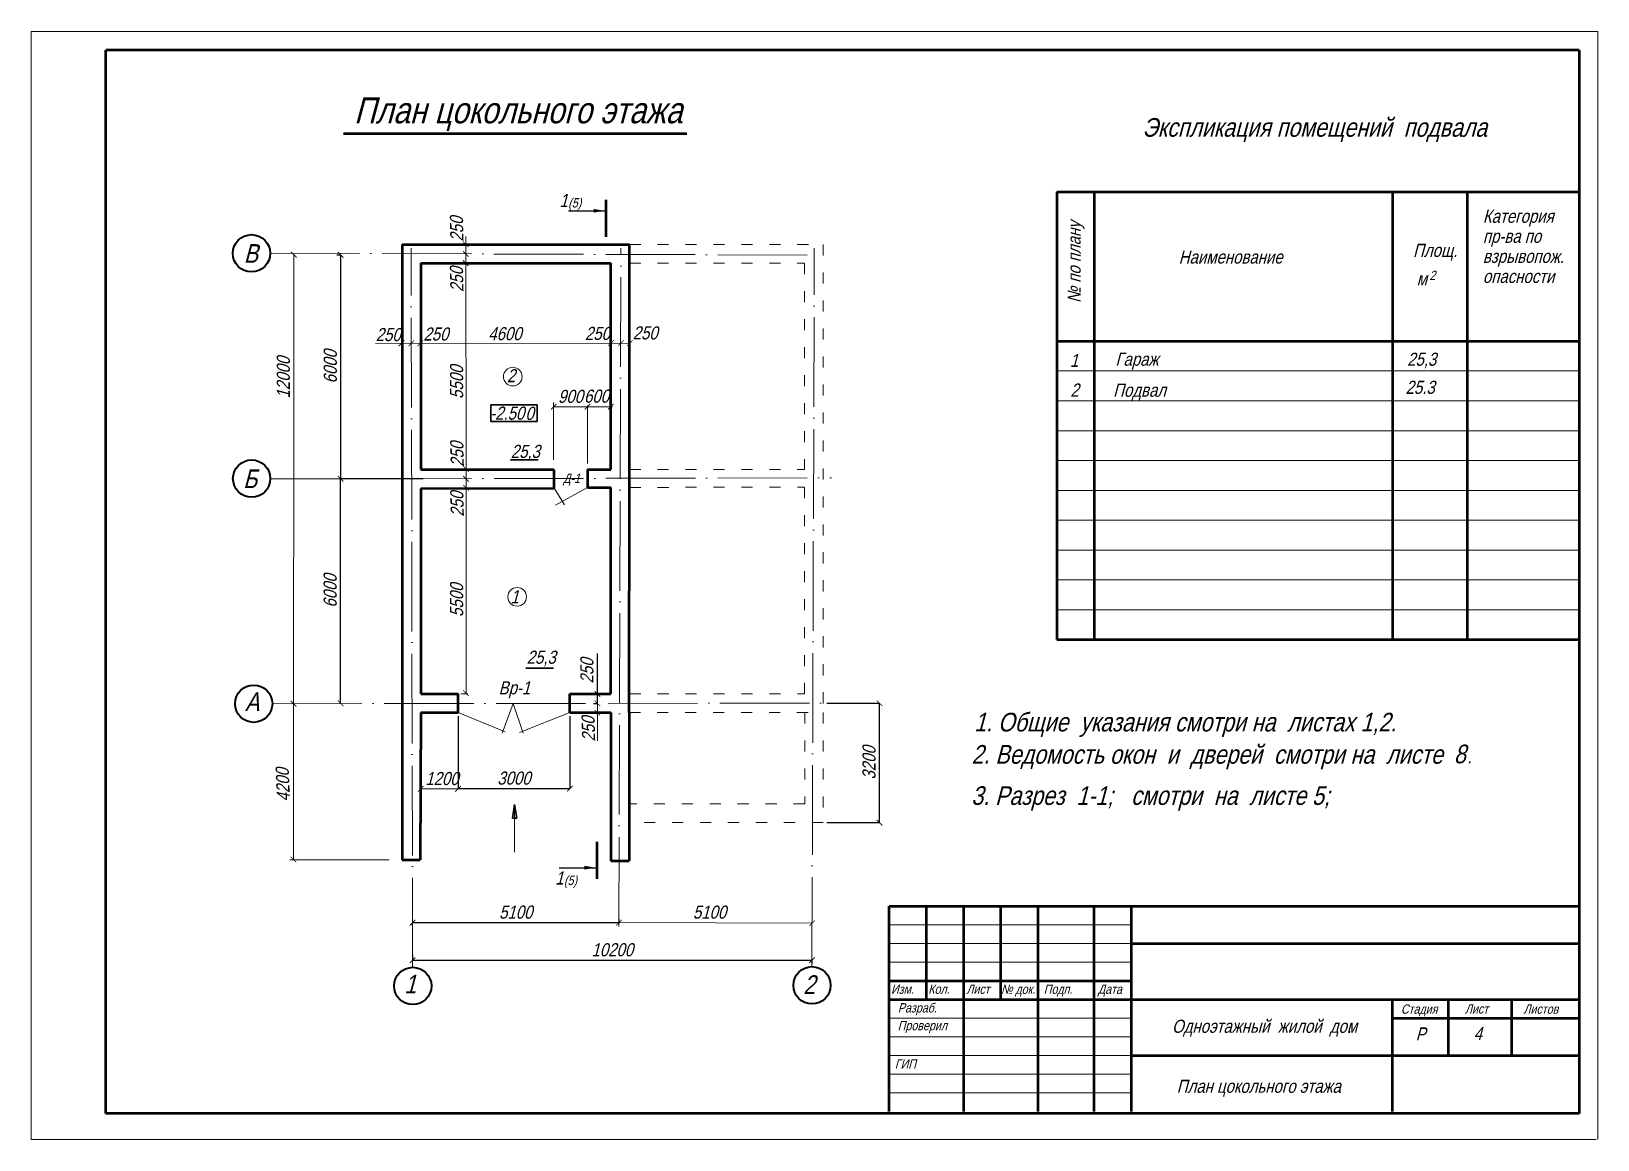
# Model space of a CAD drawing. Header units: millimetres. Extents: x -1570823 to -1042875, y 1331607 to 1425447.
# Drawn here: x -1320449 to -1278449, y 1386908 to 1416608 of the extents above; entities that cross this region are included whole.
import ezdxf

# ---------------------------------------------------------------- set-up
doc = ezdxf.new("R2010")
doc.units = ezdxf.units.MM
doc.linetypes.add('ACAD_ISO03W100', pattern=[30, 12, -18])
doc.linetypes.add('ACAD_ISO04W100', pattern=[30, 24, -3, 0, -3])
for name, color, linetype, lineweight in [('оси', 170, 'ACAD_ISO04W100', 15), ('Пр', 7, 'Continuous', 60), ('проект', 7, 'Continuous', 50), ('Разм.', 7, 'Continuous', 15), ('размер', 7, 'Continuous', 15), ('стены', 7, 'Continuous', 50), ('толстая', 7, 'Continuous', 50), ('тонкая', 7, 'Continuous', 15)]:
    doc.layers.add(name, color=color, linetype=linetype, lineweight=lineweight)
doc.layers.add('разм', color=7, linetype='Continuous')
doc.styles.get("Standard").update_dxf_attribs({"font": 'ARIALN.TTF', "oblique": 15, "height": 350})
doc.dimstyles.new('100', dxfattribs={"dimtxt": 350, "dimasz": 150, "dimexe": 1.25, "dimexo": 100, "dimgap": 100, "dimtad": 1, "dimdec": 0, "dimrnd": 5, "dimtxsty": 'Standard', "dimblk": 'ARCHTICK', "dimcen": 250, "dimaunit": 1, "dimadec": 1, "dimazin": 0, "dimtfac": 1, "dimtdec": 0, "dimtmove": 0, "dimatfit": 3, "dimldrblk": 'NONE', "dimfxl": 1, "dimarcsym": 0})

msp = doc.modelspace()

# ---------------------------------------------------------------- texts
at = {"oblique": 15}
for s, height, p in [('Экспликация помещений  подвала', 500, (-1290659.5, 1413784.1)), ('Категория', 350, (-1281527.3, 1411477.8)), ('Категория', 350, (-1281527.3, 1411477.8)), ('пр-ва по', 350, (-1281527.3, 1410940.8)), ('пр-ва по', 350, (-1281527.3, 1410940.8)), ('Площ.', 350, (-1283398.6, 1410564.4)), ('Площ.', 350, (-1283398.6, 1410564.4)), ('Наименование', 350, (-1289682.9, 1410385.1)), ('Наименование', 350, (-1289682.9, 1410385.1)), ('взрывопож.', 350, (-1281527.3, 1410403.8)), ('взрывопож.', 350, (-1281527.3, 1410403.8)), ('м', 350, (-1283300.4, 1409804.5)), ('м', 350, (-1283300.4, 1409804.5)), ('опасности', 350, (-1281527.3, 1409866.8)), ('опасности', 350, (-1281527.3, 1409866.8)), ('1', 350, (-1292600.2, 1407616)), ('1', 350, (-1292600.2, 1407616)), ('2', 350, (-1292585.8, 1406820.6)), ('2', 350, (-1292585.8, 1406820.6)), ('Изм.', 250, (-1297398.2, 1390816)), ('Изм.', 250, (-1297398.2, 1390816)), ('Кол.', 250, (-1296398.2, 1390816)), ('Кол.', 250, (-1296398.2, 1390816)), ('Лист', 250, (-1295376.7, 1390816)), ('Лист', 250, (-1295376.7, 1390816)), ('№ док.', 250, (-1294448.4, 1390816)), ('№ док.', 250, (-1294448.4, 1390816)), ('Подп.', 250, (-1293302.6, 1390816)), ('Подп.', 250, (-1293302.6, 1390816)), ('Дата', 250, (-1291849, 1390816)), ('Дата', 250, (-1291849, 1390816)), ('Разраб.', 250, (-1297213.3, 1390316)), ('Разраб.', 250, (-1297213.3, 1390316)), ('Стадия', 250, (-1283724.9, 1390282.8)), ('Стадия', 250, (-1283724.9, 1390282.8)), ('Лист', 250, (-1282007.9, 1390287.6)), ('Лист', 250, (-1282007.9, 1390287.6)), ('Листов', 250, (-1280439.6, 1390282.8)), ('Листов', 250, (-1280439.6, 1390282.8))]:
    msp.add_text(s, height=height, dxfattribs=at).set_placement(p)
msp.add_text('№ по плану', height=350, rotation=90, dxfattribs=at).set_placement((-1292313.3, 1409328.8))
msp.add_text('№ по плану', height=350, rotation=90, dxfattribs=at).set_placement((-1292313.3, 1409328.8))
at = {"lineweight": 70, "oblique": 15}
msp.add_text('Проверил', height=250, dxfattribs=at).set_placement((-1297217.8, 1389839.3))
msp.add_text('Проверил', height=250, dxfattribs=at).set_placement((-1297217.8, 1389839.3))
at = {"layer": 'Пр', "lineweight": 15, "oblique": 15}
for s, p in [('В', (-1314752.9, 1410405.7)), ('В', (-1314752.9, 1410405.7)), ('Б', (-1314769.4, 1404367.7)), ('Б', (-1314769.4, 1404367.7)), ('А', (-1314719.4, 1398394.7)), ('А', (-1314719.4, 1398394.7)), ('1', (-1310449.6, 1390825.7)), ('1', (-1310449.6, 1390825.7)), ('2', (-1299749.8, 1390812.1)), ('2', (-1299749.8, 1390812.1))]:
    msp.add_text(s, height=500, dxfattribs=at).set_placement(p)
at = {"layer": 'проект', "ltscale": 25, "oblique": 15}
for height, p in [(700, (-1311795.6, 1414144)), (350, (-1289736.5, 1388163.8))]:
    msp.add_text('План цокольного этажа ', height=height, dxfattribs=at).set_placement(p)
msp.add_text('2', height=250, rotation=0.16695, dxfattribs=at).set_placement((-1282960.9, 1409943.5))
msp.add_text('2', height=250, rotation=0.16695, dxfattribs=at).set_placement((-1282960.9, 1409943.5))
at = {"layer": 'проект', "lineweight": 15, "ltscale": 25, "oblique": 15}
msp.add_text('4600', height=350, dxfattribs=at).set_placement((-1308196.5, 1408332))
for p in [(-1308870.7, 1406758.3), (-1308870.7, 1400916.7)]:
    msp.add_text('5500', height=350, rotation=90, dxfattribs=at).set_placement(p)
at = {"layer": 'проект', "lineweight": 5, "ltscale": 25, "oblique": 15}
for s, height, p in [('2', 350, (-1307697.3, 1407205)), ('-2.50', 350, (-1308145.2, 1406201.7)), ('Д-1', 250, (-1306185.2, 1404505.5)), ('1', 350, (-1307599.6, 1401282)), ('4', 350, (-1281772.7, 1389578.2))]:
    msp.add_text(s, height=height, dxfattribs=at).set_placement(p)
at = {"layer": 'проект', "lineweight": 5, "ltscale": 50, "oblique": 15}
for s, height, p in [('8', 500, (-1282304.4, 1396993.9)), ('.', 350, (-1281944.5, 1396990.5))]:
    msp.add_text(s, height=height, dxfattribs=at).set_placement(p)
at = {"layer": 'проект', "lineweight": 5, "ltscale": 25, "insert": (-1313688.9, 1407327.3), "char_height": 350, "attachment_point": 5, "rotation": 89.95616}
msp.add_mtext('12000', dxfattribs=at)
msp.add_mtext('12000', dxfattribs=at)
at = {"layer": 'разм', "lineweight": 5, "ltscale": 25, "oblique": 15}
for s, p in [('600', (-1305630.1, 1406657)), ('Вр-1', (-1307919.1, 1398840.8))]:
    msp.add_text(s, height=350, dxfattribs=at).set_placement(p)
at = {"layer": 'разм', "lineweight": 5, "ltscale": 25, "char_height": 350, "attachment_point": 5}
for s, insert in [('900', (-1305991.2, 1406824.5)), ('1200', (-1309440.5, 1396583))]:
    msp.add_mtext(s, dxfattribs=dict(at, insert=insert))
at = {"layer": 'Разм.', "lineweight": 5, "ltscale": 25, "oblique": 15}
for s, rotation, p in [('250', 91.43209, (-1308859.5, 1410977.1)), ('250', 91.43209, (-1308859.5, 1409625.7)), ('250', 91.43209, (-1308850, 1404942.1)), ('250', 91.43209, (-1308850, 1403606.7)), ('250', 91.43209, (-1305329, 1397580.9)), ('4200', 92.31017, (-1313512, 1395975.9))]:
    msp.add_text(s, height=350, rotation=rotation, dxfattribs=at).set_placement(p)
for s, p in [('Гараж', (-1291378.5, 1407648.2)), ('25,3', (-1283557.4, 1407646.8)), ('Подвал', (-1291440.9, 1406817.2)), ('25.3', (-1283599.7, 1406894)), ('0', (-1307200.9, 1406196.5)), ('25,3', (-1307591.7, 1405177)), ('25,3', (-1307166.5, 1399661.5))]:
    msp.add_text(s, height=350, dxfattribs=at).set_placement(p)
at = {"layer": 'Разм.', "lineweight": 5, "ltscale": 50, "oblique": 15}
msp.add_text('5100', height=350, dxfattribs=at).set_placement((-1302709.1, 1392830.6))
at = {"layer": 'Разм.', "lineweight": 5, "ltscale": 25, "char_height": 350, "attachment_point": 5}
for insert in [(-1305270, 1408510.4), (-1303989.8, 1408524.9), (-1310880.5, 1408480.4), (-1309600.3, 1408494.9)]:
    msp.add_mtext('250', dxfattribs=dict(at, insert=insert))
at = {"layer": 'размер', "color": 1, "oblique": 15}
for s, p in [('1. Общие  указания смотри на  листах 1,2.', (-1295168.4, 1397847.4)), ('2. Ведомость окон  и  дверей  смотри на  листе', (-1295238.3, 1396982.5))]:
    msp.add_text(s, height=500, dxfattribs=at).set_placement(p)
at = {"layer": 'размер', "oblique": 15}
for s, height, p in [('1. Общие  указания смотри на  листах 1,2.', 500, (-1295168.4, 1397847.4)), ('2. Ведомость окон  и  дверей  смотри на  листе', 500, (-1295238.3, 1396982.5)), ('3. Разрез  1-1;   смотри  на  листе 5;', 500, (-1295244.8, 1395878.3)), ('Одноэтажный  жилой  дом', 350, (-1289863.1, 1389771.6)), ('Одноэтажный  жилой  дом', 350, (-1289863.1, 1389771.6)), ('.', 350, (-1285166.3, 1389765.2)), ('.', 350, (-1285166.3, 1389765.2)), ('Р', 350, (-1283328.6, 1389565.6)), ('Р', 350, (-1283328.6, 1389565.6)), ('ГИП', 250, (-1297293.8, 1388813.1)), ('ГИП', 250, (-1297293.8, 1388813.1)), ('.', 350, (-1285432.3, 1388175.1))]:
    msp.add_text(s, height=height, dxfattribs=at).set_placement(p)
at = {"layer": 'тонкая', "oblique": 15}
for s, height, p in [('1', 350, (-1306286.8, 1411902)), ('(5)', 250, (-1306051.3, 1411888.1)), ('1', 350, (-1306401.8, 1393744.4)), ('(5)', 250, (-1306166.3, 1393730.5))]:
    msp.add_text(s, height=height, dxfattribs=at).set_placement(p)

# ---------------------------------------------------------------- blocks, each defined once
blk = doc.blocks.new('_ArchTick')
at = {"color": 0, "linetype": 'ByBlock', "lineweight": 0, "const_width": 0.15}
blk.add_lwpolyline([(-0.5, -0.5), (0.5, 0.5)], dxfattribs=at)
blk = doc.blocks.new('*D56')
at = {"layer": 'проект', "color": 0, "lineweight": -2, "ltscale": 25, "transparency": 16777216}
for p, q in [((-1312161, 1404619), (-1312154, 1404619)), ((-1312155, 1398602), (-1312155, 1404619)), ((-1312161, 1398602), (-1312154, 1398602))]:
    blk.add_line(p, q, dxfattribs=at)
at = {"layer": 'проект', "color": 0, "lineweight": -2, "ltscale": 25, "transparency": 16777216, "xscale": 150, "yscale": 150, "zscale": 150}
for p, rotation in [((-1312155, 1404619), 90), ((-1312155, 1398602), 270)]:
    blk.add_blockref('_ArchTick', p, dxfattribs=dict(at, rotation=rotation))
at = {"layer": 'проект', "color": 0, "lineweight": 5, "ltscale": 25, "transparency": 16777216, "insert": (-1312434, 1401611), "char_height": 350, "attachment_point": 5, "rotation": 90}
blk.add_mtext('6000', dxfattribs=at)
blk = doc.blocks.new('_None')
blk = doc.blocks.new('*D57')
at = {"layer": 'проект', "color": 0, "lineweight": -2, "ltscale": 25, "transparency": 16777216}
for p, q in [((-1312253, 1410619), (-1312154, 1410619)), ((-1312153, 1404619), (-1312153, 1410619)), ((-1309944, 1404619), (-1312154, 1404619))]:
    blk.add_line(p, q, dxfattribs=at)
at = {"layer": 'проект', "color": 0, "lineweight": -2, "ltscale": 25, "transparency": 16777216, "xscale": 150, "yscale": 150, "zscale": 150}
for p, rotation in [((-1312153, 1410619), 90), ((-1312153, 1404619), 270)]:
    blk.add_blockref('_ArchTick', p, dxfattribs=dict(at, rotation=rotation))
at = {"layer": 'проект', "color": 0, "lineweight": 5, "ltscale": 25, "transparency": 16777216, "insert": (-1312431, 1407619), "char_height": 350, "attachment_point": 5, "rotation": 90}
blk.add_mtext('6000', dxfattribs=at)
blk = doc.blocks.new('*D58')
at = {"layer": 'проект', "color": 0, "lineweight": -2, "ltscale": 25, "transparency": 16777216}
for p, q in [((-1312161, 1404619), (-1312154, 1404619)), ((-1312155, 1398602), (-1312155, 1404619)), ((-1312161, 1398602), (-1312154, 1398602))]:
    blk.add_line(p, q, dxfattribs=at)
at = {"layer": 'проект', "color": 0, "lineweight": -2, "ltscale": 25, "transparency": 16777216, "xscale": 150, "yscale": 150, "zscale": 150}
for p, rotation in [((-1312155, 1404619), 90), ((-1312155, 1398602), 270)]:
    blk.add_blockref('_ArchTick', p, dxfattribs=dict(at, rotation=rotation))
at = {"layer": 'проект', "color": 0, "lineweight": 5, "ltscale": 25, "transparency": 16777216, "insert": (-1312434, 1401611), "char_height": 350, "attachment_point": 5, "rotation": 90}
blk.add_mtext('6000', dxfattribs=at)
blk = doc.blocks.new('*D59')
at = {"layer": 'проект', "color": 0, "lineweight": -2, "ltscale": 25, "transparency": 16777216}
for p, q in [((-1312253, 1410619), (-1312154, 1410619)), ((-1312153, 1404619), (-1312153, 1410619)), ((-1309944, 1404619), (-1312154, 1404619))]:
    blk.add_line(p, q, dxfattribs=at)
at = {"layer": 'проект', "color": 0, "lineweight": -2, "ltscale": 25, "transparency": 16777216, "xscale": 150, "yscale": 150, "zscale": 150}
for p, rotation in [((-1312153, 1410619), 90), ((-1312153, 1404619), 270)]:
    blk.add_blockref('_ArchTick', p, dxfattribs=dict(at, rotation=rotation))
at = {"layer": 'проект', "color": 0, "lineweight": 5, "ltscale": 25, "transparency": 16777216, "insert": (-1312431, 1407619), "char_height": 350, "attachment_point": 5, "rotation": 90}
blk.add_mtext('6000', dxfattribs=at)
blk = doc.blocks.new('*D63')
at = {"layer": 'разм', "color": 0, "lineweight": -2, "ltscale": 25, "transparency": 16777216}
for p, q in [((-1309008, 1398257), (-1309008, 1396314)), ((-1306008, 1398257), (-1306008, 1396314)), ((-1309008, 1396315), (-1306008, 1396315))]:
    blk.add_line(p, q, dxfattribs=at)
at = {"layer": 'разм', "color": 0, "lineweight": -2, "ltscale": 25, "transparency": 16777216, "xscale": 150, "yscale": 150, "zscale": 150, "rotation": 180}
blk.add_blockref('_ArchTick', (-1309008, 1396315), dxfattribs=at)
at = {"layer": 'разм', "color": 0, "lineweight": -2, "ltscale": 25, "transparency": 16777216, "xscale": 150, "yscale": 150, "zscale": 150}
blk.add_blockref('_ArchTick', (-1306008, 1396315), dxfattribs=at)
at = {"layer": 'разм', "color": 0, "lineweight": 5, "ltscale": 25, "transparency": 16777216, "insert": (-1307508, 1396594), "char_height": 350, "attachment_point": 5}
blk.add_mtext('3000', dxfattribs=at)
blk = doc.blocks.new('*D60')
at = {"layer": 'Разм.', "color": 0, "lineweight": -2, "ltscale": 25, "transparency": 16777216}
for p, q in [((-1299119, 1398604), (-1297705, 1398604)), ((-1297706, 1395404), (-1297706, 1398604)), ((-1299119, 1395404), (-1297705, 1395404))]:
    blk.add_line(p, q, dxfattribs=at)
at = {"layer": 'Разм.', "color": 0, "lineweight": -2, "ltscale": 25, "transparency": 16777216, "xscale": 150, "yscale": 150, "zscale": 150}
for p, rotation in [((-1297706, 1398604), 90), ((-1297706, 1395404), 270)]:
    blk.add_blockref('_ArchTick', p, dxfattribs=dict(at, rotation=rotation))
at = {"layer": 'Разм.', "color": 0, "lineweight": 5, "ltscale": 25, "transparency": 16777216, "insert": (-1297985, 1397004), "char_height": 350, "attachment_point": 5, "rotation": 90}
blk.add_mtext('3200', dxfattribs=at)
blk = doc.blocks.new('*D61')
at = {"layer": 'Разм.', "color": 0, "lineweight": -2, "ltscale": 25, "transparency": 16777216}
for p, q in [((-1310228, 1392724), (-1304692, 1392724)), ((-1310228, 1392640), (-1310228, 1392723)), ((-1304692, 1392824), (-1304692, 1392726))]:
    blk.add_line(p, q, dxfattribs=at)
at = {"layer": 'Разм.', "color": 0, "lineweight": -2, "ltscale": 25, "transparency": 16777216, "xscale": 150, "yscale": 150, "zscale": 150, "rotation": 180}
blk.add_blockref('_ArchTick', (-1310228, 1392724), dxfattribs=at)
at = {"layer": 'Разм.', "color": 0, "lineweight": -2, "ltscale": 25, "transparency": 16777216, "xscale": 150, "yscale": 150, "zscale": 150}
blk.add_blockref('_ArchTick', (-1304692, 1392724), dxfattribs=at)
at = {"layer": 'Разм.', "color": 0, "lineweight": 5, "ltscale": 25, "transparency": 16777216, "insert": (-1307460, 1393003), "char_height": 350, "attachment_point": 5}
blk.add_mtext('5100', dxfattribs=at)
blk = doc.blocks.new('*D62')
at = {"layer": 'Разм.', "color": 0, "lineweight": -2, "ltscale": 25, "transparency": 16777216}
for p, q in [((-1310226, 1391858), (-1310226, 1391715)), ((-1310226, 1391716), (-1299516, 1391716)), ((-1299516, 1391616), (-1299516, 1391715))]:
    blk.add_line(p, q, dxfattribs=at)
at = {"layer": 'Разм.', "color": 0, "lineweight": -2, "ltscale": 25, "transparency": 16777216, "xscale": 150, "yscale": 150, "zscale": 150, "rotation": 180}
blk.add_blockref('_ArchTick', (-1310226, 1391716), dxfattribs=at)
at = {"layer": 'Разм.', "color": 0, "lineweight": -2, "ltscale": 25, "transparency": 16777216, "xscale": 150, "yscale": 150, "zscale": 150}
blk.add_blockref('_ArchTick', (-1299516, 1391716), dxfattribs=at)
at = {"layer": 'Разм.', "color": 0, "lineweight": 5, "ltscale": 25, "transparency": 16777216, "insert": (-1304871, 1391995), "char_height": 350, "attachment_point": 5}
blk.add_mtext('10200', dxfattribs=at)
blk = doc.blocks.new('*D64')
at = {"layer": 'проект', "color": 0, "lineweight": -2, "ltscale": 25, "transparency": 16777216}
for p, q in [((-1305271, 1398852), (-1305271, 1399936)), ((-1305371, 1398852), (-1305272, 1398852)), ((-1305271, 1398599), (-1305271, 1398852)), ((-1305371, 1398599), (-1305272, 1398599))]:
    blk.add_line(p, q, dxfattribs=at)
at = {"layer": 'проект', "color": 0, "lineweight": -2, "ltscale": 25, "transparency": 16777216, "xscale": 150, "yscale": 150, "zscale": 150}
for p, rotation in [((-1305271, 1398852), 89.99928358041015), ((-1305271, 1398599), 269.9992835804101)]:
    blk.add_blockref('_ArchTick', p, dxfattribs=dict(at, rotation=rotation))
at = {"layer": 'проект', "color": 0, "lineweight": 5, "ltscale": 25, "transparency": 16777216, "insert": (-1305550, 1399469), "char_height": 350, "attachment_point": 5, "rotation": 89.9993}
blk.add_mtext('250', dxfattribs=at)

# ---------------------------------------------------------------- dimensions: what is measured, and where the dimension line sits
at = {"layer": 'проект', "lineweight": 5, "ltscale": 25}
for picture in ['*D57', '*D59']:
    dim = msp.add_linear_dim(base=(-1312152.6, 1410619.2), p1=(-1309844.3, 1404619.2), p2=(-1312152.6, 1410619.2), angle=270, dimstyle='100', override={"dimtmove": 1}, dxfattribs=at)
    dim.commit()
    dim.dimension.update_dxf_attribs({"geometry": picture, "text_midpoint": (-1312431.3, 1407619.2)})
for p1, p2, distance, text, picture, middle in [((-1312261, 1398602.3), (-1312261, 1404619.2), -105.9, '6000', '*D56', (-1312433.8, 1401610.8)), ((-1312261, 1398602.3), (-1312261, 1404619.2), -105.9, '6000', '*D58', (-1312433.8, 1401610.8)), ((-1305270.8, 1398598.7), (-1305270.8, 1398852.5), 0, '250', '*D64', (-1305549.5, 1399469.3))]:
    dim = msp.add_aligned_dim(p1=p1, p2=p2, distance=distance, text=text, dimstyle='100', dxfattribs=at)
    dim.commit()
    dim.dimension.update_dxf_attribs({"geometry": picture, "text_midpoint": middle})
at = {"layer": 'разм', "lineweight": 5, "ltscale": 25}
dim = msp.add_linear_dim(base=(-1306008.2, 1396315.2), p1=(-1309008.2, 1398356.7), p2=(-1306008.2, 1398356.7), dimstyle='100', dxfattribs=at)
dim.commit()
dim.dimension.update_dxf_attribs({"geometry": '*D63', "text_midpoint": (-1307508.2, 1396593.9)})
at = {"layer": 'Разм.', "lineweight": 5, "ltscale": 25}
dim = msp.add_linear_dim(base=(-1297706.5, 1398603.9), p1=(-1299218.7, 1395403.6), p2=(-1299218.7, 1398603.9), angle=90, dimstyle='100', dxfattribs=at)
dim.commit()
dim.dimension.update_dxf_attribs({"geometry": '*D60', "text_midpoint": (-1297985.2, 1397003.7)})
for base, p1, p2, text, picture, middle in [((-1304691.8, 1392724.3), (-1310227.8, 1392740.3), (-1304691.8, 1392724.3), '5100', '*D61', (-1307459.8, 1393003)), ((-1299516, 1391716.2), (-1310226.3, 1391958.5), (-1299516, 1391716.2), '10200', '*D62', (-1304871.1, 1391994.9))]:
    dim = msp.add_linear_dim(base=base, p1=p1, p2=p2, text=text, dimstyle='100', dxfattribs=at)
    dim.commit()
    dim.dimension.update_dxf_attribs({"geometry": picture, "text_midpoint": middle})

# ---------------------------------------------------------------- hatches: boundary and pattern name
at = {"ltscale": 50}
for points in [[(-1305073.2, 1411799.8), (-1305373.2, 1411749.6), (-1305373.2, 1411850)], [(-1305318.8, 1394196.8), (-1305618.8, 1394146.6), (-1305618.8, 1394247)]]:
    msp.add_hatch(color=256, dxfattribs=at).paths.add_polyline_path(points)

# ---------------------------------------------------------------- linework, layer by layer
at = {"linetype": 'Continuous', "ltscale": 50}
for p, q in [((-1306042.9, 1411799.8), (-1305043.8, 1411799.8)), ((-1306291.1, 1394196.8), (-1305280.2, 1394196.8))]:
    msp.add_line(p, q, dxfattribs=at)
at = {"lineweight": 0}
for p, q in [((-1297449, 1392665.6), (-1290949, 1392665.6)), ((-1297449, 1392665.6), (-1290949, 1392665.6)), ((-1297449, 1392165.6), (-1290949, 1392165.6)), ((-1297449, 1392165.6), (-1290949, 1392165.6)), ((-1297449, 1391665.6), (-1290949, 1391665.6)), ((-1297449, 1391665.6), (-1290949, 1391665.6)), ((-1297449, 1390165.6), (-1290949, 1390165.6)), ((-1297449, 1390165.6), (-1290949, 1390165.6)), ((-1297449, 1389665.6), (-1290949, 1389665.6)), ((-1297449, 1389665.6), (-1290949, 1389665.6)), ((-1297449, 1389165.6), (-1290949, 1389165.6)), ((-1297449, 1389165.6), (-1290949, 1389165.6)), ((-1297449, 1388665.6), (-1290949, 1388665.6)), ((-1297449, 1388665.6), (-1290949, 1388665.6)), ((-1297449, 1388165.6), (-1290949, 1388165.6)), ((-1297449, 1388165.6), (-1290949, 1388165.6))]:
    msp.add_line(p, q, dxfattribs=at)
at = {"lineweight": 15}
msp.add_line((-1294964.7, 1386908.3), (-1320449, 1386908.3), dxfattribs=at)
msp.add_line((-1294964.7, 1386908.3), (-1320449, 1386908.3), dxfattribs=at)
at = {"linetype": 'Continuous', "ltscale": 50, "const_width": 70}
for points in [[(-1305038.2, 1412099.8), (-1305038.2, 1411099.8)], [(-1305283.8, 1393896.8), (-1305283.8, 1394896.8)]]:
    msp.add_lwpolyline(points, dxfattribs=at)
at = {"layer": 'оси', "lineweight": 15, "ltscale": 100}
for p, q in [((-1310225.4, 1391527.1), (-1310264.9, 1410797.3)), ((-1304693.3, 1392617.1), (-1304641.9, 1410797.2)), ((-1299516.5, 1391544.9), (-1299455.9, 1410797.2)), ((-1314045.2, 1410660.2), (-1299136.7, 1410612.7)), ((-1314045.2, 1410660.2), (-1299136.7, 1410612.7)), ((-1314042.3, 1404616.3), (-1298989.4, 1404640.1)), ((-1313986, 1398591.3), (-1297807.6, 1398605.1)), ((-1313986, 1398591.3), (-1297807.6, 1398605.1))]:
    msp.add_line(p, q, dxfattribs=at)
at = {"layer": 'Пр', "lineweight": 40}
for centre in [(-1314545.2, 1410660.2), (-1314545.2, 1410660.2), (-1314542.3, 1404623.8), (-1314542.3, 1404623.8), (-1314486, 1398591.3), (-1314486, 1398591.3), (-1310220.6, 1391027.1), (-1310220.6, 1391027.1), (-1299516.5, 1391044.9), (-1299516.5, 1391044.9)]:
    msp.add_circle(centre, 500, dxfattribs=at)
at = {"layer": 'проект'}
for p, q in [((-1318449, 1387608.3), (-1318449, 1416108.3)), ((-1278949, 1416108.3), (-1318449, 1416108.3)), ((-1318449, 1387608.3), (-1318449, 1416108.3)), ((-1278949, 1416108.3), (-1318449, 1416108.3)), ((-1278949, 1416108.3), (-1278949, 1387608.3)), ((-1278949, 1416108.3), (-1278949, 1387608.3)), ((-1297449, 1393165.6), (-1278949, 1393165.6)), ((-1297449, 1387665.6), (-1297449, 1393165.6)), ((-1297449, 1393165.6), (-1278949, 1393165.6)), ((-1297449, 1387665.6), (-1297449, 1393165.6)), ((-1296449, 1390665.6), (-1296449, 1393165.6)), ((-1296449, 1390665.6), (-1296449, 1393165.6)), ((-1295449, 1387665.6), (-1295449, 1393165.6)), ((-1295449, 1387665.6), (-1295449, 1393165.6)), ((-1294449, 1390665.6), (-1294449, 1393165.6)), ((-1294449, 1390665.6), (-1294449, 1393165.6)), ((-1293449, 1387665.6), (-1293449, 1393165.6)), ((-1293449, 1387665.6), (-1293449, 1393165.6)), ((-1291949, 1387665.6), (-1291949, 1393165.6)), ((-1291949, 1387665.6), (-1291949, 1393165.6)), ((-1290949, 1387665.6), (-1290949, 1393165.6)), ((-1290949, 1387665.6), (-1290949, 1393165.6)), ((-1290949, 1392165.6), (-1278949, 1392165.6)), ((-1290949, 1392165.6), (-1278949, 1392165.6)), ((-1297449, 1391165.6), (-1290949, 1391165.6)), ((-1297449, 1391165.6), (-1290949, 1391165.6)), ((-1297449, 1390665.6), (-1290949, 1390665.6)), ((-1297449, 1390665.6), (-1290949, 1390665.6)), ((-1290949, 1390665.6), (-1278949, 1390665.6)), ((-1290949, 1390665.6), (-1278949, 1390665.6)), ((-1283949, 1387665.6), (-1283949, 1390665.6)), ((-1283949, 1387665.6), (-1283949, 1390665.6)), ((-1282449, 1389165.6), (-1282449, 1390665.6)), ((-1282449, 1389165.6), (-1282449, 1390665.6)), ((-1280749, 1389165.6), (-1280749, 1390665.6)), ((-1280749, 1389165.6), (-1280749, 1390665.6)), ((-1283949, 1390165.6), (-1278949, 1390165.6)), ((-1283949, 1390165.6), (-1278949, 1390165.6)), ((-1290949, 1389165.6), (-1278949, 1389165.6)), ((-1290949, 1389165.6), (-1278949, 1389165.6)), ((-1278949, 1387608.3), (-1318449, 1387608.3)), ((-1278949, 1387608.3), (-1318449, 1387608.3))]:
    msp.add_line(p, q, dxfattribs=at)
at = {"layer": 'проект', "ltscale": 25}
for p, q in [((-1312081, 1413873.5), (-1303010.7, 1413873.5)), ((-1307331, 1413873.5), (-1302872.8, 1413873.5)), ((-1310506.9, 1410897.3), (-1304409.7, 1410897.2)), ((-1310506.9, 1410897.3), (-1310506.6, 1394403.3)), ((-1304409.7, 1404866.4), (-1304409.7, 1410897.2)), ((-1310007.3, 1410397.4), (-1310008, 1404866.8)), ((-1310007.3, 1410397.4), (-1304912.9, 1410397.3)), ((-1310007.3, 1410397.4), (-1304912.9, 1410397.3)), ((-1304913.4, 1404866.2), (-1304912.9, 1410397.3)), ((-1310008, 1404911.8), (-1310003.6, 1404911.8)), ((-1310008, 1404866.8), (-1306438.8, 1404866.8)), ((-1306438.8, 1404866.8), (-1306437.7, 1404369)), ((-1305538.9, 1404866.4), (-1304913.4, 1404866.2)), ((-1305538.7, 1404866.4), (-1305537.8, 1404384.2)), ((-1304418.7, 1398356.8), (-1304409.7, 1404866.4)), ((-1310008.2, 1404362), (-1310008.8, 1398856.8)), ((-1310008.1, 1404362), (-1306437.7, 1404369)), ((-1305537.8, 1404384.2), (-1304911.6, 1404385.4)), ((-1304911.8, 1398856.7), (-1304911.6, 1404385.5)), ((-1310008.8, 1398856.7), (-1309008.2, 1398856.7)), ((-1309008.2, 1398356.8), (-1309008.2, 1398856.7)), ((-1306008.2, 1398856.7), (-1304911.8, 1398856.8)), ((-1306008.2, 1398356.7), (-1306008.2, 1398856.7)), ((-1310008.2, 1398356.8), (-1310021.1, 1394403.3)), ((-1310008.2, 1398356.8), (-1309008.2, 1398356.7)), ((-1306008.2, 1398356.7), (-1304913, 1398356.7)), ((-1304913, 1398356.8), (-1304906.8, 1394380.5)), ((-1304418.7, 1398356.8), (-1304418.7, 1395403.5)), ((-1304418.7, 1395403.5), (-1304418.7, 1394383.1)), ((-1310506.6, 1394403.3), (-1310021.1, 1394403.3)), ((-1304906.8, 1394380.4), (-1304418.7, 1394380.5))]:
    msp.add_line(p, q, dxfattribs=at)
at = {"layer": 'проект', "lineweight": 15, "ltscale": 25}
for p, q in [((-1308793, 1404624.6), (-1308800.7, 1411107.5)), ((-1308934.9, 1398857.8), (-1308744.2, 1398857.8))]:
    msp.add_line(p, q, dxfattribs=at)
at = {"layer": 'проект', "lineweight": 5, "ltscale": 25}
for p, q in [((-1313418.5, 1394409.5), (-1313409.3, 1410623.1)), ((-1309447.2, 1410397.4), (-1309348.6, 1410397.4)), ((-1309447.2, 1410397.4), (-1309348.6, 1410397.4)), ((-1306445.1, 1405130.1), (-1306445.1, 1406663.8)), ((-1305536.6, 1405030.4), (-1305536.6, 1406583.8)), ((-1306445.1, 1406549.3), (-1304863.3, 1406549.3)), ((-1309447.3, 1398595.2), (-1309348.6, 1398595.2)), ((-1309447.3, 1398595.2), (-1309348.6, 1398595.2))]:
    msp.add_line(p, q, dxfattribs=at)
at = {"layer": 'проект', "linetype": 'ACAD_ISO03W100', "lineweight": 5, "ltscale": 25}
msp.add_line((-1304409.7, 1410397.3), (-1299718.7, 1410397.3), dxfattribs=at)
at = {"layer": 'проект', "lineweight": 30, "ltscale": 25}
for p, q in [((-1308131.8, 1406598.6), (-1306883.4, 1406598.6)), ((-1308131.8, 1406598.6), (-1308131.8, 1406156)), ((-1306883.4, 1406598.6), (-1306883.4, 1406156)), ((-1306883.4, 1406156), (-1308131.8, 1406156)), ((-1307489.1, 1395891), (-1307544.8, 1395524.9)), ((-1307428.7, 1395524.9), (-1307489.1, 1395891)), ((-1307544.8, 1395524.9), (-1307428.7, 1395524.9))]:
    msp.add_line(p, q, dxfattribs=at)
at = {"layer": 'проект', "lineweight": 5, "ltscale": 25}
for centre in [(-1307539.3, 1407355.5), (-1307422.1, 1401454.5)]:
    msp.add_circle(centre, 250, dxfattribs=at)
at = {"layer": 'разм', "lineweight": 5, "ltscale": 25}
for p, q in [((-1306437.8, 1404382.4), (-1306150.2, 1403916.2)), ((-1305537.8, 1404384.2), (-1306393.5, 1403912.8)), ((-1310008.2, 1398256.8), (-1310008.2, 1396306.7)), ((-1309008.2, 1398356.7), (-1307744.4, 1397841.2)), ((-1309008.2, 1398256.7), (-1309008.2, 1396306.7)), ((-1307531.5, 1398596.8), (-1307819.8, 1397802.5)), ((-1307531.5, 1398596.8), (-1307261, 1397798.5)), ((-1306008.2, 1398356.7), (-1307361.5, 1397821.6)), ((-1310008.2, 1396308), (-1309008.2, 1396308)), ((-1309008.2, 1396308), (-1309008.2, 1396308))]:
    msp.add_line(p, q, dxfattribs=at)
at = {"layer": 'Разм.', "lineweight": 5, "ltscale": 25}
for p, q in [((-1304913, 1408865.3), (-1304913, 1408963.3)), ((-1311217.5, 1408244.5), (-1304409.7, 1408247.9)), ((-1308793, 1404624.6), (-1308793, 1398859.4)), ((-1299719.6, 1401293.7), (-1299719.6, 1401195)), ((-1305272.1, 1398598.7), (-1305272.1, 1397600.1)), ((-1307489.1, 1395891), (-1307489.1, 1394613.8)), ((-1310856, 1394409.5), (-1313520.9, 1394409.5))]:
    msp.add_line(p, q, dxfattribs=at)
at = {"layer": 'Разм.', "lineweight": 30, "ltscale": 50}
for p, q in [((-1307599.7, 1405126.6), (-1306860.4, 1405126.6)), ((-1307190.6, 1399543), (-1306451.3, 1399543))]:
    msp.add_line(p, q, dxfattribs=at)
at = {"layer": 'Разм.', "linetype": 'ACAD_ISO03W100', "lineweight": 5, "ltscale": 25}
for p, q in [((-1299709.7, 1398356.8), (-1299709.7, 1395903.6)), ((-1299218.7, 1398356.7), (-1299218.7, 1395403.6)), ((-1299709.7, 1395903.6), (-1304418.7, 1395903.5)), ((-1299218.7, 1395403.6), (-1304418.7, 1395403.5))]:
    msp.add_line(p, q, dxfattribs=at)
at = {"layer": 'Разм.', "lineweight": 5, "ltscale": 50}
msp.add_line((-1304691.8, 1392725.6), (-1299512.8, 1392709.3), dxfattribs=at)
at = {"layer": 'размер'}
for p, q in [((-1320449, 1386908.3), (-1320449, 1416608.3)), ((-1278449, 1416608.3), (-1320449, 1416608.3)), ((-1320449, 1386908.3), (-1320449, 1416608.3)), ((-1278449, 1416608.3), (-1320449, 1416608.3)), ((-1320449, 1387108.3), (-1320449, 1416329.6)), ((-1320449, 1387108.3), (-1320449, 1416329.6)), ((-1278449, 1416608.3), (-1278449, 1386908.3)), ((-1278449, 1416608.3), (-1278449, 1386908.3)), ((-1292949, 1407506.8), (-1278949, 1407506.8)), ((-1292949, 1407506.8), (-1278949, 1407506.8)), ((-1292949, 1406706.8), (-1278949, 1406706.8)), ((-1292949, 1406706.8), (-1278949, 1406706.8)), ((-1292949, 1405906.8), (-1278949, 1405906.8)), ((-1292949, 1405906.8), (-1278949, 1405906.8)), ((-1292949, 1405106.8), (-1278949, 1405106.8)), ((-1292949, 1405106.8), (-1278949, 1405106.8)), ((-1292949, 1404306.8), (-1278949, 1404306.8)), ((-1292949, 1404306.8), (-1278949, 1404306.8)), ((-1292949, 1403506.8), (-1278949, 1403506.8)), ((-1292949, 1403506.8), (-1278949, 1403506.8)), ((-1292949, 1402706.8), (-1278949, 1402706.8)), ((-1292949, 1402706.8), (-1278949, 1402706.8)), ((-1292949, 1401906.8), (-1278949, 1401906.8)), ((-1292949, 1401906.8), (-1278949, 1401906.8)), ((-1292949, 1401106.8), (-1278949, 1401106.8)), ((-1292949, 1401106.8), (-1278949, 1401106.8)), ((-1278489.6, 1386908.3), (-1320449, 1386908.3)), ((-1278489.6, 1386908.3), (-1320449, 1386908.3))]:
    msp.add_line(p, q, dxfattribs=at)
at = {"layer": 'размер', "linetype": 'ACAD_ISO03W100', "ltscale": 25}
for p, q in [((-1304409.7, 1410897.2), (-1299218.7, 1410897.1)), ((-1299218.7, 1410897.1), (-1299218.7, 1398356.7)), ((-1304409.7, 1410397.3), (-1299718.7, 1410397.3)), ((-1299718.7, 1410397.3), (-1299718.7, 1404866.4)), ((-1304409.7, 1404866.4), (-1299718.7, 1404866.4)), ((-1304408.8, 1404386.4), (-1299719.6, 1404395.6)), ((-1299719.6, 1404395.6), (-1299719.5, 1398856.8)), ((-1304409.1, 1398856.8), (-1299719.5, 1398856.8)), ((-1304418.7, 1398356.8), (-1299218.7, 1398356.7))]:
    msp.add_line(p, q, dxfattribs=at)
at = {"layer": 'стены'}
for p, q in [((-1292949, 1412306.8), (-1278949, 1412306.8)), ((-1292949, 1412306.8), (-1292949, 1400306.8)), ((-1292949, 1412306.8), (-1278949, 1412306.8)), ((-1292949, 1412306.8), (-1292949, 1400306.8)), ((-1291949, 1412306.8), (-1291949, 1400306.8)), ((-1291949, 1412306.8), (-1291949, 1400306.8)), ((-1283949, 1412306.8), (-1283949, 1400306.8)), ((-1283949, 1412306.8), (-1283949, 1400306.8)), ((-1281949, 1412306.8), (-1281949, 1400306.8)), ((-1281949, 1412306.8), (-1281949, 1400306.8)), ((-1292949, 1408306.8), (-1278949, 1408306.8)), ((-1292949, 1408306.8), (-1278949, 1408306.8))]:
    msp.add_line(p, q, dxfattribs=at)
at = {"layer": 'толстая'}
msp.add_line((-1292949, 1400306.8), (-1278949, 1400306.8), dxfattribs=at)
msp.add_line((-1292949, 1400306.8), (-1278949, 1400306.8), dxfattribs=at)

# ---------------------------------------------------------------- block references
at = {"layer": 'проект', "lineweight": 5, "ltscale": 25}
for p, xscale, yscale, zscale, rotation in [((-1308800.2, 1410897), 150, 150, 150, 270), ((-1313409.3, 1410623.1), 150.0000000000025, 150.0000000000025, 150.0000000000025, 89.95616288992248), ((-1313409.3, 1410623.1), 150.0000000000025, 150.0000000000025, 150.0000000000025, 89.95616288992248), ((-1308802.5, 1410397.1), 150, 150, 150, 270), ((-1308799.9, 1410643.2), 150, 150, 150, 270), ((-1308793, 1404880.7), 150, 150, 150, 270), ((-1308793, 1404616.5), 150, 150, 150, 270), ((-1308793, 1404378.2), 150, 150, 150, 270), ((-1313418.5, 1398591.6), 150.0000000000025, 150.0000000000025, 150.0000000000025, 269.9561628899225), ((-1313418.5, 1398591.6), 150.0000000000025, 150.0000000000025, 150.0000000000025, 269.9561628899225), ((-1308795.7, 1398871.6), 150, 150, 150, 270), ((-1305272.1, 1398352.3), 150, 150, 150, 270), ((-1313419, 1394415.4), 150.0000000000025, 150.0000000000025, 150.0000000000025, 269.9561628899225)]:
    msp.add_blockref('_ArchTick', p, dxfattribs=dict(at, xscale=xscale, yscale=yscale, zscale=zscale, rotation=rotation))
at = {"layer": 'разм', "lineweight": 5, "ltscale": 25, "xscale": 150, "yscale": 150, "zscale": 150, "rotation": 180}
for p in [(-1306437.7, 1406549.3), (-1305536.6, 1406549.3), (-1304913.3, 1406549.1), (-1310008.2, 1396308), (-1299512.8, 1392709.3)]:
    msp.add_blockref('_ArchTick', p, dxfattribs=at)
at = {"layer": 'разм', "lineweight": 5, "ltscale": 25, "xscale": 150, "yscale": 150, "zscale": 150}
msp.add_blockref('_ArchTick', (-1309008.2, 1396308), dxfattribs=at)
at = {"layer": 'Разм.', "lineweight": 5, "ltscale": 25, "xscale": 150, "yscale": 150, "zscale": 150, "rotation": 180}
for p in [(-1310525.5, 1408247.9), (-1304904, 1408257)]:
    msp.add_blockref('_ArchTick', p, dxfattribs=at)
at = {"layer": 'Разм.', "lineweight": 5, "ltscale": 25, "xscale": 150, "yscale": 150, "zscale": 150}
for p in [(-1310259.7, 1408247.9), (-1310022.2, 1408244.9), (-1304638.2, 1408257), (-1304400.7, 1408254)]:
    msp.add_blockref('_ArchTick', p, dxfattribs=at)

msp.set_redraw_order([(e.dxf.handle, doc.entitydb.next_handle()) for e in msp.query("TEXT MTEXT ATTDEF DIMENSION ARC_DIMENSION")])  # texts and dimensions are drawn at this point

doc.saveas('drawing.dxf')
